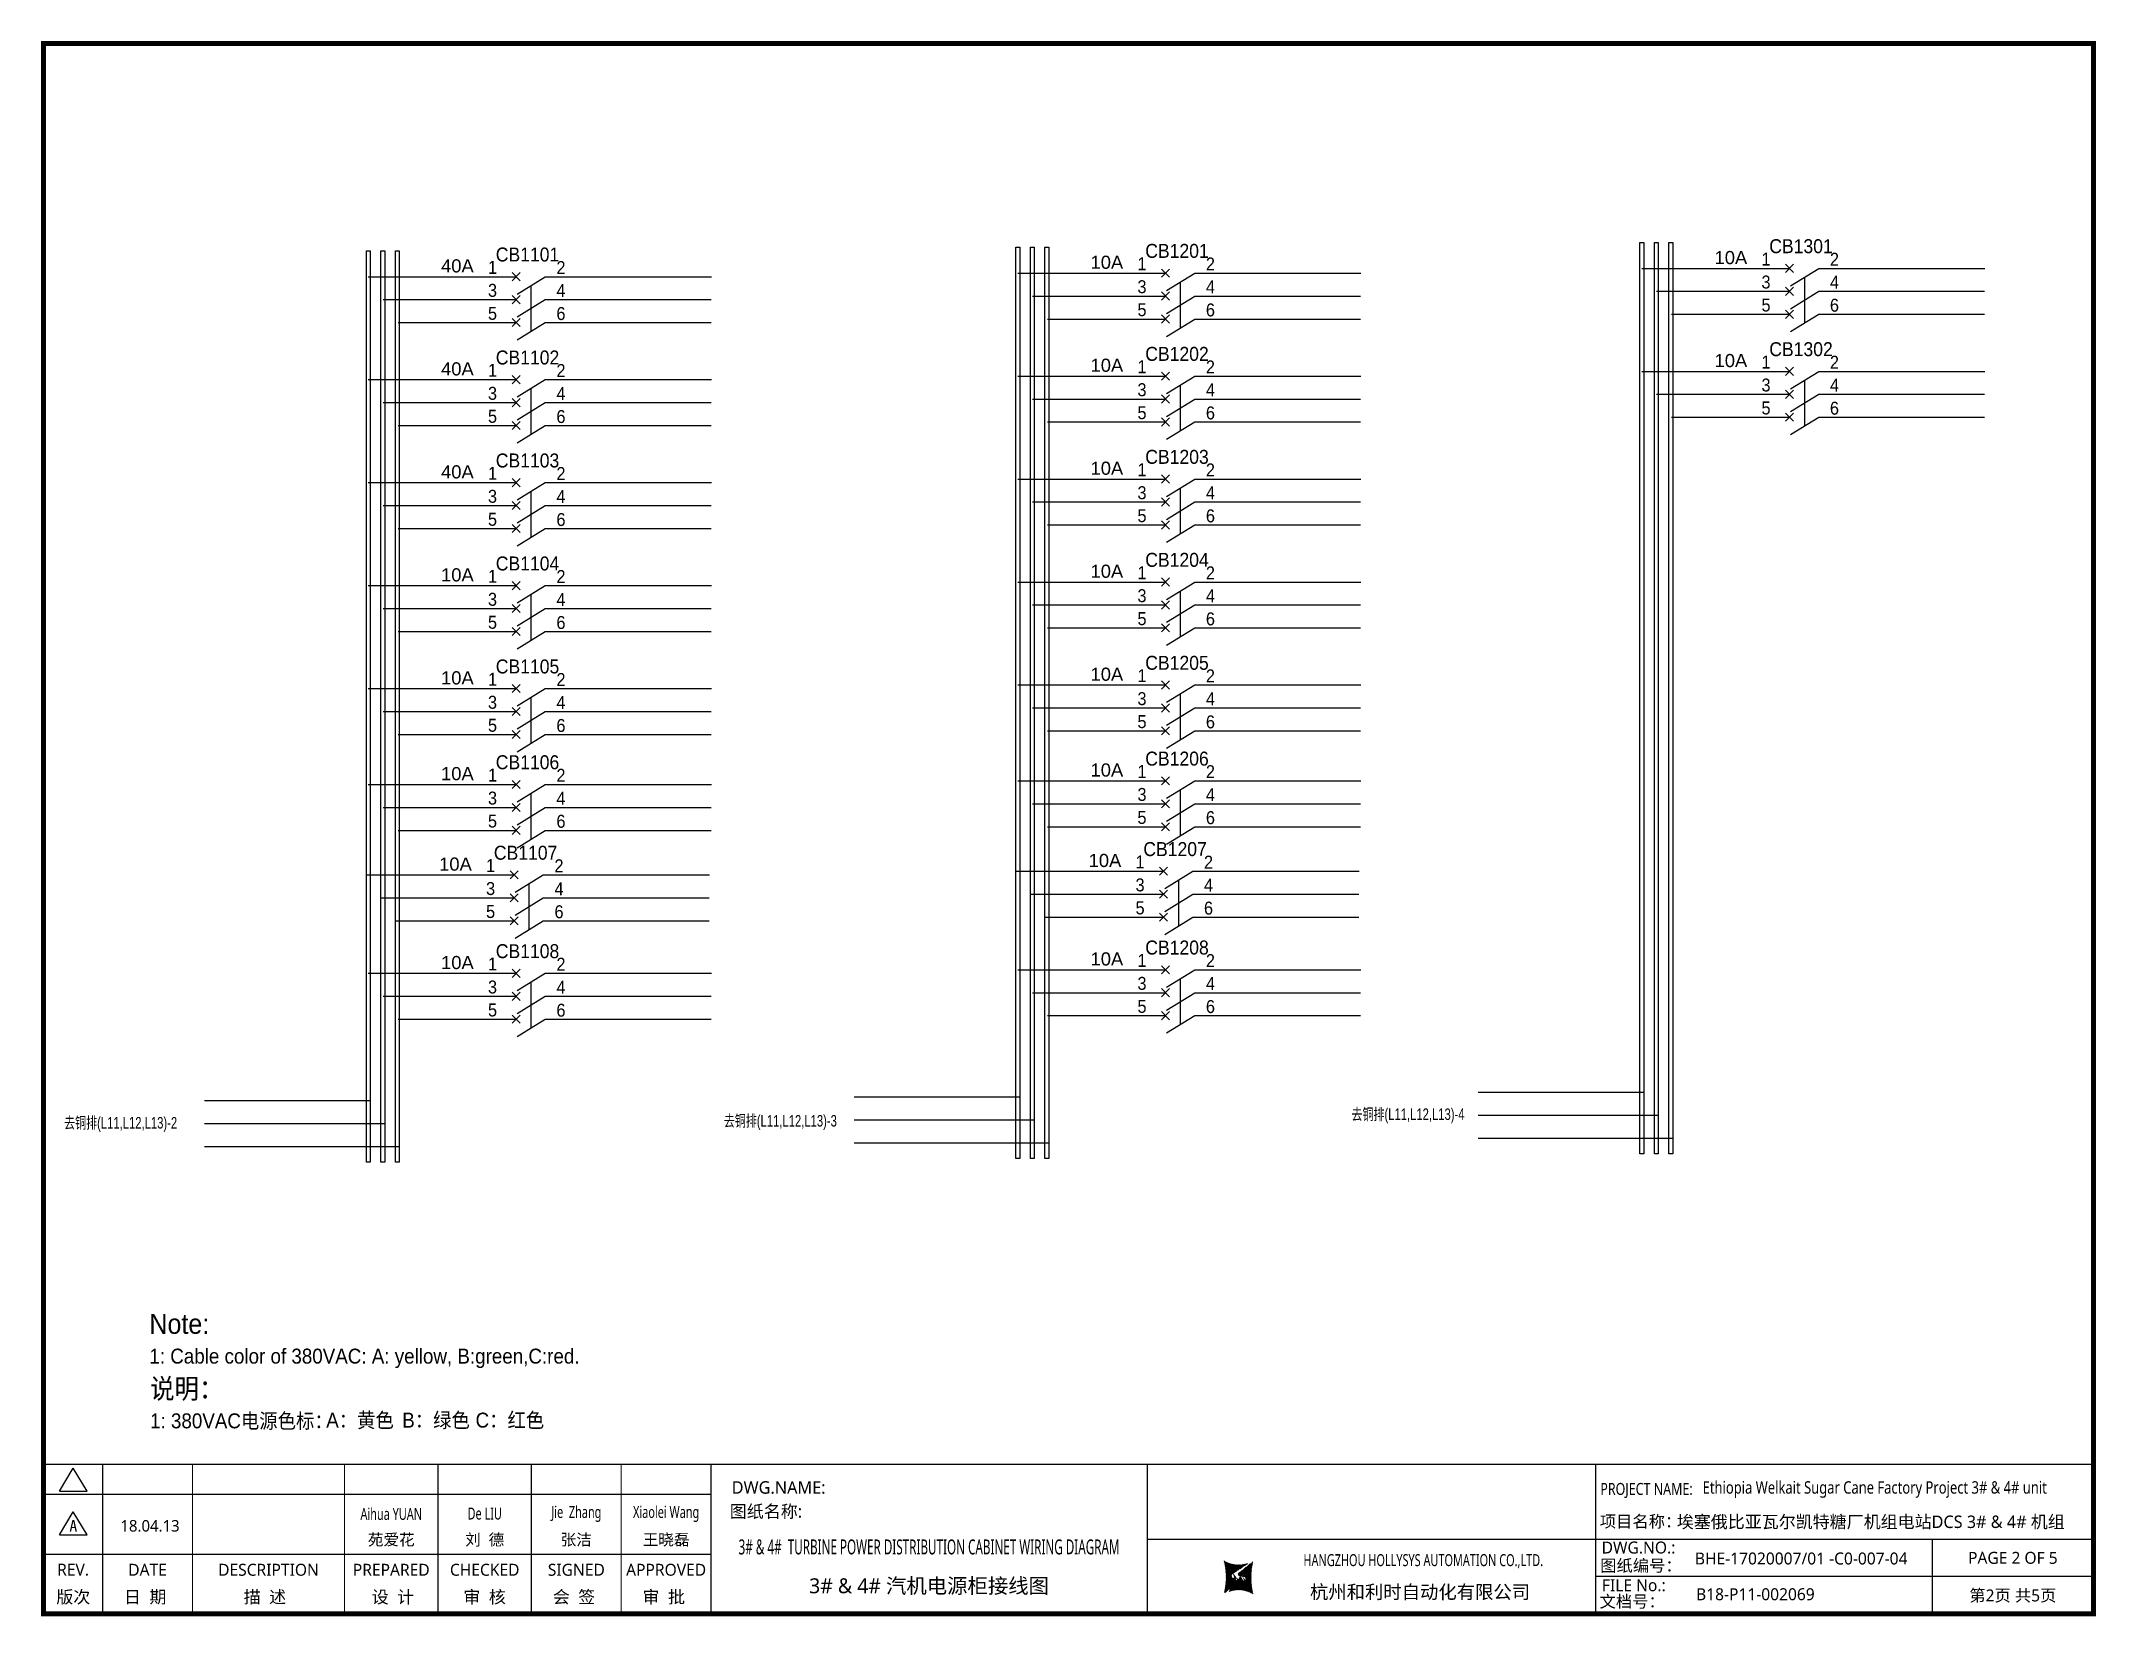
# Model space of a CAD drawing. Extents: x 81437 to 204847, y -54769 to -29444.
# Drawn here: x 101396 to 105521, y -41358 to -38196 of the extents above; entities that cross this region are included whole.
import ezdxf
from ezdxf.enums import TextEntityAlignment as Align
from ezdxf.lldxf.tags import DXFTag

# ---------------------------------------------------------------- set-up
doc = ezdxf.new("R2010")
doc.units = 0
doc.header["$LTSCALE"] = 100
doc.header["$MEASUREMENT"] = 0
for name, color, linetype in [('t', 1, 'Continuous'), ('标准图框及表格', 7, 'Continuous'), ('空气开关', 7, 'Continuous')]:
    doc.layers.add(name, color=color, linetype=linetype)
doc.styles.add('HZ', font='arial.ttf', dxfattribs={"width": 0.7})
doc.styles.get("Standard").update_dxf_attribs({"font": ''})
doc.styles.add('微软雅黑', font='')
doc.styles.get('Standard').set_extended_font_data('SimSun')
doc.styles.get('微软雅黑').set_extended_font_data('Microsoft YaHei')
tags = doc.linetypes.add('CENTER', pattern=[2, 1.25, -0.25, 0.25, -0.25]).pattern_tags.tags
tags[10:11] = [DXFTag(74, 4), DXFTag(75, 0), DXFTag(340, '0'), DXFTag(46, 1.0), DXFTag(50, 0.0), DXFTag(44, 0.0), DXFTag(45, 0.0)]
tags[8:9] = [DXFTag(74, 4), DXFTag(75, 0), DXFTag(340, '0'), DXFTag(46, 1.0), DXFTag(50, 0.0), DXFTag(44, 0.0), DXFTag(45, 0.0)]
tags[6:7] = [DXFTag(74, 4), DXFTag(75, 0), DXFTag(340, '0'), DXFTag(46, 1.0), DXFTag(50, 0.0), DXFTag(44, 0.0), DXFTag(45, 0.0)]
tags[4:5] = [DXFTag(74, 4), DXFTag(75, 0), DXFTag(340, '0'), DXFTag(46, 1.0), DXFTag(50, 0.0), DXFTag(44, 0.0), DXFTag(45, 0.0)]
pattern_1 = [(45, (-6.162819773475348, -58.86246267448996), (-0.736262898216564, 0.7362628982165641), [])]

msp = doc.modelspace()

# ---------------------------------------------------------------- texts
at = {"style": 'HZ', "width": 0.7}
for s, p in [('去铜排(L11,L12,L13)-4', (104026.4951556438, -40360.62982263735)), ('去铜排(L11,L12,L13)-2', (101441.959135814, -40377.866550386)), ('去铜排(L11,L12,L13)-3', (102766.3990231774, -40373.91601365976))]:
    msp.add_text(s, height=23.1, dxfattribs=at).set_placement(p)
at = {"color": 3, "style": 'HZ', "width": 0.9}
for s, height, p in [('Note:', 40, (101613.053918895, -40789.89068203259)), ('1: Cable color of 380VAC: A: yellow, B:green,C:red.', 30, (101613.053918895, -40849.63611832002)), ('说明：', 40, (101614.4713674769, -40919.77484620863)), ('说明：', 40, (101614.4713674769, -40919.77484620863)), ('1: 380VAC电源色标：', 30, (101614.4713674769, -40979.52028249606)), ('A：黄色', 30, (101968.1277003307, -40978.08866013729)), ('B：绿色', 30, (102120.7451692186, -40978.08882268818)), ('C：红色', 30, (102267.8833579482, -40978.08882268818))]:
    msp.add_text(s, height=height, dxfattribs=at).set_placement(p)
at = {"layer": '空气开关', "style": 'HZ', "width": 0.9}
for s, p in [('1', (102292.8311868176, -38662.59206586116)), ('2', (102430.2436864, -38663.05023029409)), ('1', (103596.7331123467, -38655.30759817502)), ('2', (103734.1456119291, -38655.76576260795)), ('1', (104849.520826415, -38645.88915203734)), ('2', (104986.9333259974, -38646.34731647027)), ('3', (102292.8311868176, -38708.70370129267)), ('4', (102430.2436864, -38709.1618657256)), ('3', (103596.7331123467, -38701.41923360652)), ('4', (103734.1456119291, -38701.87739803945)), ('3', (104849.520826415, -38692.00078746884)), ('4', (104986.9333259974, -38692.45895190177)), ('5', (102292.8311868176, -38754.81533672417)), ('6', (102430.2436864, -38755.2735011571)), ('5', (103596.7331123467, -38747.53086903803)), ('6', (103734.1456119291, -38747.98903347096)), ('5', (104849.520826415, -38738.11242290034)), ('6', (104986.9333259974, -38738.57058733327)), ('1', (102292.8311868176, -38869.27619442522)), ('2', (102430.2436864, -38869.73435885815)), ('1', (103596.7331123467, -38861.99172673908)), ('2', (103734.1456119291, -38862.44989117201)), ('1', (104849.520826415, -38852.57328060139)), ('2', (104986.9333259974, -38853.03144503432)), ('3', (102292.8311868176, -38915.38782985672)), ('4', (102430.2436864, -38915.84599428965)), ('3', (103596.7331123467, -38908.10336217058)), ('4', (103734.1456119291, -38908.56152660351)), ('3', (104849.520826415, -38898.68491603289)), ('4', (104986.9333259974, -38899.14308046582)), ('5', (102292.8311868176, -38961.49946528822)), ('6', (102430.2436864, -38961.95762972115)), ('5', (103596.7331123467, -38954.21499760208)), ('6', (103734.1456119291, -38954.67316203501)), ('5', (104849.520826415, -38944.79655146439)), ('6', (104986.9333259974, -38945.25471589732)), ('1', (102292.8311868176, -39075.96032298927)), ('2', (102430.2436864, -39076.4184874222)), ('1', (103596.7331123467, -39068.67585530313)), ('2', (103734.1456119291, -39069.13401973606)), ('3', (102292.8311868176, -39122.07195842078)), ('4', (102430.2436864, -39122.53012285371)), ('3', (103596.7331123467, -39114.78749073463)), ('4', (103734.1456119291, -39115.24565516756)), ('5', (102292.8311868176, -39168.18359385228)), ('6', (102430.2436864, -39168.64175828521)), ('5', (103596.7331123467, -39160.89912616614)), ('6', (103734.1456119291, -39161.35729059907)), ('1', (102292.8311868176, -39282.64445155333)), ('2', (102430.2436864, -39283.10261598626)), ('1', (103596.7331123467, -39275.35998386719)), ('2', (103734.1456119291, -39275.81814830012)), ('3', (102292.8311868176, -39328.75608698483)), ('4', (102430.2436864, -39329.21425141776)), ('3', (103596.7331123467, -39321.47161929869)), ('4', (103734.1456119291, -39321.92978373162)), ('5', (102292.8311868176, -39374.86772241633)), ('6', (102430.2436864, -39375.32588684926)), ('5', (103596.7331123467, -39367.58325473019)), ('6', (103734.1456119291, -39368.04141916312)), ('1', (102292.8311868176, -39489.32858011738)), ('2', (102430.2436864, -39489.78674455031)), ('1', (103596.7331123467, -39482.04411243124)), ('2', (103734.1456119291, -39482.50227686417)), ('3', (102292.8311868176, -39535.44021554889)), ('4', (102430.2436864, -39535.89837998182)), ('3', (103596.7331123467, -39528.15574786274)), ('4', (103734.1456119291, -39528.61391229567)), ('5', (102292.8311868176, -39581.55185098039)), ('6', (102430.2436864, -39582.01001541332)), ('5', (103596.7331123467, -39574.26738329425)), ('6', (103734.1456119291, -39574.72554772718)), ('1', (102292.8156776817, -39681.54731085549)), ('2', (102430.2281772641, -39682.00547528842)), ('1', (103596.7176032108, -39674.26284316935)), ('2', (103734.1301027932, -39674.72100760228)), ('3', (102292.8156776817, -39727.658946287)), ('4', (102430.2281772641, -39728.11711071993)), ('3', (103596.7176032108, -39720.37447860085)), ('4', (103734.1301027932, -39720.83264303378)), ('5', (102292.8156776817, -39773.7705817185)), ('6', (102430.2281772641, -39774.22874615143)), ('5', (103596.7176032108, -39766.48611403236)), ('6', (103734.1301027932, -39766.94427846529)), ('1', (102288.9811868176, -39863.1367283498)), ('2', (102426.3936864, -39863.59489278273)), ('1', (103592.8831123467, -39855.85226066366)), ('2', (103730.2956119291, -39856.31042509659)), ('3', (102288.9811868176, -39909.24836378131)), ('4', (102426.3936864, -39909.70652821424)), ('3', (103592.8831123467, -39901.96389609516)), ('4', (103730.2956119291, -39902.42206052809)), ('5', (102288.9811868176, -39955.35999921281)), ('6', (102426.3936864, -39955.81816364574)), ('5', (103592.8831123467, -39948.07553152667)), ('6', (103730.2956119291, -39948.5336959596)), ('1', (102292.8489442154, -40060.69836039902)), ('2', (102430.2614437978, -40061.15652483195)), ('1', (103596.7508697445, -40053.41389271287)), ('2', (103734.1633693269, -40053.8720571458)), ('3', (102292.8489442154, -40106.80999583052)), ('4', (102430.2614437978, -40107.26816026345)), ('3', (103596.7508697445, -40099.52552814438)), ('4', (103734.1633693269, -40099.98369257731)), ('5', (102292.8489442154, -40152.92163126202)), ('6', (102430.2614437978, -40153.37979569495)), ('5', (103596.7508697445, -40145.63716357588)), ('6', (103734.1633693269, -40146.09532800881))]:
    msp.add_text(s, height=26.00961058081033, dxfattribs=at).set_placement(p)

# ---------------------------------------------------------------- blocks, each defined once
blk = doc.blocks.new('供电端子')
at = {"style": 'HZ', "width": 0.7}
blk.add_attdef('供电端子', (0, 0), '', height=17, dxfattribs=at)
blk = doc.blocks.new('图框')
at = {"layer": '标准图框及表格'}
h = blk.add_hatch(dxfattribs=at)
h.set_pattern_fill('ANSI31', color=5, scale=8.329863809039892, style=0)
h.set_pattern_definition(pattern_1)
edge = h.paths.add_edge_path()
edge.add_arc((2393.094436262916, -3057.016314091056), 55.18534773488954, 238.1092081981581, 291.6531626184834)
edge.add_line((2413.457117633552, -3108.307481089123), (2382.362679957259, -3129.105284474292))
edge.add_arc((2232.744557938924, -3137.191253253037), 135.3602868968974, 346.3915348661821, 374.2500326978034)
edge.add_line((2364.304773850054, -3169.039594784347), (2391.343418124445, -3146.7148906974))
edge.add_line((2385.17637942767, -3139.143911424919), (2389.981166822123, -3139.761302572286))
edge.add_spline(control_points=[(2391.307199095063, -3146.750097628447), (2392.196661605914, -3145.885543305817), (2393.808172678844, -3144.319160410171), (2393.706362376579, -3140.114756849009), (2391.263680388605, -3139.875266105763), (2389.959101290711, -3139.747359722689)], knot_values=[0, 0, 0, 0, 6.844331067525468, 12.40042740766005, 18.76924275352248, 18.76924275352248, 18.76924275352248, 18.76924275352248], weights=[1, 1, 1, 1, 1, 1], degree=3, periodic=0)
edge.add_spline(control_points=[(2382.352543285211, -3129.127895979397), (2381.626555155563, -3129.73152025812), (2380.315378592357, -3130.821700626719), (2379.381276507607, -3132.24510027398), (2378.964379386169, -3132.880374753903)], knot_values=[0, 0, 0, 0, 5.253673658024614, 9.488438564008057, 9.488438564008057, 9.488438564008057, 9.488438564008057], weights=[1, 1, 1, 1, 1], degree=3, periodic=0)
edge.add_spline(control_points=[(2380.109845815059, -3131.144179531064), (2379.558651433159, -3131.767985770505), (2378.469607692277, -3133.249177120419), (2378.75000888206, -3136.59141356358), (2381.696031569307, -3138.758015293683), (2384.022624161043, -3139.007997601494), (2385.15175362843, -3139.129317677358)], knot_values=[10.66597461496156, 10.66597461496156, 10.66597461496156, 10.66597461496156, 18.97770399508879, 28.89455822145742, 41.119553648298, 52.64692538081317, 52.64692538081317, 52.64692538081317, 52.64692538081317], weights=[1, 1, 1, 1, 1, 1, 1], degree=3, periodic=0)
h = blk.add_hatch(dxfattribs=at)
h.set_pattern_fill('ANSI31', color=3, scale=8.329863809039892, style=0)
h.set_pattern_definition(pattern_1)
edge = h.paths.add_edge_path()
edge.add_line((2396.306912351669, -3134.638821765021), (2401.543221691929, -3135.303048767099))
edge.add_spline(control_points=[(2394.881673431148, -3127.632408877759), (2393.992210920092, -3128.496963200258), (2392.380699847337, -3130.063346096064), (2392.482510149457, -3134.26774965708), (2394.925192137576, -3134.507240400384), (2396.229771235499, -3134.635146783385)], knot_values=[0, 0, 0, 0, 6.844331067526932, 12.40042740766158, 18.76924275352342, 18.76924275352342, 18.76924275352342, 18.76924275352342], weights=[1, 1, 1, 1, 1, 1], degree=3, periodic=0)
edge.add_line((2421.884098676157, -3105.342911721815), (2394.845454401773, -3127.667615808762))
edge.add_spline(control_points=[(2406.462349776273, -3142.781070641064), (2406.85282482484, -3142.285248106444), (2407.700959278394, -3140.915136680455), (2407.438863643569, -3137.791092942495), (2404.4928409567, -3135.624491212552), (2402.166248364556, -3135.374508904741), (2401.037118897577, -3135.253188828716)], knot_values=[12.65408913243743, 12.65408913243743, 12.65408913243743, 12.65408913243743, 18.97770399508879, 28.89455822145742, 41.119553648298, 52.64692538081317, 52.64692538081317, 52.64692538081317, 52.64692538081317], weights=[1, 1, 1, 1, 1, 1, 1], degree=3, periodic=0)
edge.add_line((2405.463463917236, -3143.838156073773), (2406.618423075823, -3142.594514654259))
edge.add_line((2403.858524028219, -3145.261600863971), (2405.463463917236, -3143.838156073904))
edge.add_line((2372.73175489228, -3166.075025417009), (2403.826192568573, -3145.277222031841))
edge.add_arc((2393.094436262916, -3217.366192415033), 55.18534773488965, 58.10920819815809, 111.6531626184834)
edge.add_arc((2553.444314586908, -3137.191253253037), 135.360286896897, 166.3915348661823, 194.2500326978024)
at = {"color": 7}
for p, q in [((2209.47921527367, -2910.443887418679), (2209.47921527367, -3210.443887418679)), ((3109.47921527367, -2910.443887418679), (3109.47921527367, -3210.443887418679)), ((-6.162819773475348, -2970.443887418679), (1333.995352829523, -2970.443887418679)), ((-6.162819773475348, -3090.443887418679), (1333.995352829523, -3090.443887418679)), ((2209.47921527367, -3060.443887418679), (3109.47921527367, -3060.443887418679)), ((3109.47921527367, -3060.443887418679), (4109.47921527367, -3060.443887418679)), ((3785.62275226965, -3060.443887418679), (3785.62275226965, -3210.443887418679)), ((4109.47921527367, -3135.443887418679), (3109.47921527367, -3135.443887418679))]:
    blk.add_line(p, q, dxfattribs=at)
at = {"color": 7, "const_width": 3}
blk.add_lwpolyline([(4109.47921527367, -2910.443887418679), (-6.162819773475348, -2910.443887418679)], dxfattribs=at)
at = {"layer": 't', "color": 7}
for p, q in [((25.78656344305637, -2963.855076038152), (53.73638948711596, -2917.984787991318)), ((81.68621553114644, -2963.855076038152), (53.73638948711596, -2917.984787991318)), ((25.78656344305637, -2963.855076038152), (81.68621553114644, -2963.855076038152)), ((25.78656344305637, -3051.839702165522), (53.73638948711596, -3005.969414118631)), ((81.68621553114644, -3051.839702165522), (53.73638948711596, -3005.969414118631)), ((25.78656344305637, -3051.839702165522), (81.68621553114644, -3051.839702165522))]:
    blk.add_line(p, q, dxfattribs=at)
at = {"layer": 't', "color": 7, "const_width": 9.61519705431492}
blk.add_lwpolyline([(4109.47921527367, -3210.443887418679), (4109.47921527367, -58.86246267448996), (-6.162819773475348, -58.86246267448996), (-6.162819773475348, -3210.443887418679)], close=True, dxfattribs=at)
at = {"layer": 't', "color": 7, "const_width": 2.40379926357873}
for points in [[(112.6024995874977, -2911.645787050457), (112.6024995874977, -3210.443887418679)], [(292.8874443558816, -2911.645787050457), (292.8874443558816, -3210.443887418679)], [(598.2254953145239, -2911.645787050457), (598.2254953145239, -3215.27550872017)], [(785.8254793036103, -2911.645787050457), (785.8254793036103, -3215.27550872017)], [(973.4254632926677, -2911.645787050457), (973.4254632926677, -3215.27550872017)], [(1153.71040806111, -2911.645787050457), (1153.71040806111, -3215.27550872017)], [(1333.995352829523, -2911.645787050457), (1333.995352829523, -3215.27550872017)]]:
    blk.add_lwpolyline(points, dxfattribs=at)
at = {"color": 7, "linetype": 'CENTER', "style": '微软雅黑'}
for s, height, p in [('项目名称：', 24, (3118.237888517288, -3036.94681899895)), ('图纸编号：', 24, (3119.058468482224, -3125.527001057468)), ('杭州和利时自动化有限公司', 27, (2536.38633266712, -3179.976961063531)), ('文档号：', 24, (3117.869572934458, -3197.591179766443))]:
    blk.add_text(s, height=height, dxfattribs=at).set_placement(p)
at = {"color": 7, "style": '微软雅黑', "flags": 8}
for tag, p, height in [('DWG.NAME:', (1375.473639447489, -2969.2419877869), 25), ('DWG.NO.:', (3122.023352488108, -3089.264933317976), 24), ('图纸编号', (3309.199899152482, -3111.267140832559), 24), ('FILENO.:', (3122.509725826509, -3164.966587124836), 24), ('文档号', (3311.563545755656, -3182.994948628203), 24)]:
    blk.add_attdef(tag, p, '', height=height, dxfattribs=at)
at = {"color": 7, "style": '微软雅黑', "width": 0.8, "flags": 8}
for tag, p, height in [('PROJECTNAME:', (3119.317365890063, -2971.670387076527), 24), ('PROJECT_NAME', (3324.743137664682, -2969.191656158461), 25)]:
    blk.add_attdef(tag, p, '', height=height, dxfattribs=at)
at = {"color": 7, "style": '微软雅黑', "flags": 8}
for tag, height, width, p in [('RENLIU', 24, 0.7, (692.0254873090671, -3009.243060483925)), ('SHUFENWANG', 24, 0.7, (879.6254712981536, -3009.243060483925)), ('FANGHOU', 24, 0.7, (1063.567935676903, -3009.243060483925)), ('DANDANLI', 24, 0.7, (1243.852880445316, -3009.243060483925)), ('#10STATIONONTROLCABINETCOVER', 30, 0.6, (1771.737284051596, -3076.044837234568)), ('HANGZHOUHOLLYSYSAUTOMATIONCO.,LTD.', 24, 0.7, (2763.919484516009, -3104.577265918681))]:
    blk.add_attdef(tag, text='', height=height, dxfattribs=dict(at, width=width)).set_placement(p, align=Align.MIDDLE)
for tag, p in [('图纸名称:', (1371.649552043295, -3024.785799731683)), ('项目名称', (3272.897224152879, -3045.626842364768))]:
    blk.add_attdef(tag, text='', height=25, dxfattribs=at).set_placement(p, align=Align.BOTTOM_LEFT)
at = {"color": 7, "flags": 8}
blk.add_attdef('A', text='', height=23, dxfattribs=at).set_placement((53.73638948711596, -3033.744016823508), align=Align.MIDDLE)
at = {"color": 7, "style": '微软雅黑', "flags": 8}
for tag, height, p in [('设计时间', 23, (207.7030023673433, -3033.744016823508)), ('刘仁', 23, (692.0254873090671, -3061.050838701933)), ('王姝芬', 23, (879.6254712981536, -3061.050838701933)), ('侯方', 23, (1063.567935676903, -3061.050838701933)), ('李丹丹', 23, (1243.852880445316, -3061.050838701933)), ('PAGEXOFX', 24, (3947.55098377166, -3097.943887418679)), ('REV.', 24, (53.21983990701119, -3121.911417548025)), ('DATE', 24, (202.7449719716897, -3121.911417548025)), ('DESCRIPTION', 24, (445.5564698352027, -3121.911417548025)), ('PREPARED', 24, (692.0254873090671, -3121.911417548025)), ('CHECKED', 24, (879.625471298139, -3121.911417548025)), ('SIGNED', 24, (1063.567935676889, -3121.911417548025)), ('APPROVED', 24, (1243.852880445316, -3121.911417548025)), ('图纸名称', 30, (1771.737284051596, -3153.557526718527)), ('第几页共几页', 24, (3947.55098377166, -3172.943887418679))]:
    blk.add_attdef(tag, text='', height=height, dxfattribs=at).set_placement(p, align=Align.MIDDLE)
at = {"layer": 't', "color": 7, "style": '微软雅黑'}
for s, p in [('版次', (53.73638948711596, -3176.462903945333)), ('日  期', (198.0371495971121, -3176.462903945333)), ('描  述', (438.3267756979694, -3176.462903945333)), ('设  计', (695.3342144116759, -3176.462903945333)), ('审  核', (879.4319590690502, -3176.462903945333)), ('会  签', (1058.860113302311, -3176.462903945333)), ('审  批', (1239.145058070724, -3176.462903945333))]:
    blk.add_text(s, height=25, dxfattribs=at).set_placement(p, align=Align.MIDDLE_CENTER)
at = {"layer": '标准图框及表格', "color": 5, "style": 'HZ'}
for s, p in [('pgqh', (2367.722055843864, -3118.539690870716)), ('hollilas', (2367.889081852576, -3144.830947292762))]:
    blk.add_text(s, height=5.205656721233694, dxfattribs=at).set_placement(p)
at = {"layer": '标准图框及表格', "color": 3, "style": 'HZ'}
for s, height, p in [('auto', 8.676094535389492, (2394.744307490306, -3133.062499086471)), ('hollysys', 4.338047267694746, (2396.375285240625, -3158.593924068552))]:
    blk.add_text(s, height=height, dxfattribs=at).set_placement(p)

# ---------------------------------------------------------------- linework, layer by layer
at = {"color": 6}
for p, q in [((103661.2347593721, -38669.09443934458), (103645.0510016774, -38652.9106816499)), ((103645.0510016774, -38669.09443934458), (103661.2347593721, -38652.9106816499)), ((104914.0224734403, -38659.67599320689), (104897.8387157456, -38643.49223551222)), ((104897.8387157456, -38659.67599320689), (104914.0224734403, -38643.49223551222)), ((104908.012650968, -38686.37210053718), (104964.4843259042, -38651.58411435955)), ((102357.332833843, -38676.37890703072), (102341.1490761483, -38660.19514933605)), ((102341.1490761483, -38676.37890703072), (102357.332833843, -38660.19514933605)), ((102351.3230113707, -38703.07501436101), (102407.7946863068, -38668.28702818338)), ((103655.2249368998, -38695.79054667487), (103711.6966118359, -38661.00256049724)), ((104897.8387157456, -38705.78762863839), (104914.0224734403, -38689.60387094372)), ((104914.0224734403, -38705.78762863839), (104897.8387157456, -38689.60387094372)), ((102341.1490761483, -38722.49054246222), (102357.332833843, -38706.30678476755)), ((102357.332833843, -38722.49054246222), (102341.1490761483, -38706.30678476755)), ((102351.3230113707, -38749.18664979251), (102407.7946863068, -38714.39866361488)), ((103645.0510016774, -38715.20607477608), (103661.2347593721, -38699.02231708141)), ((103661.2347593721, -38715.20607477608), (103645.0510016774, -38699.02231708141)), ((103655.2249368998, -38741.90218210637), (103711.6966118359, -38707.11419592874)), ((104897.8387157456, -38751.89926406989), (104914.0224734403, -38735.71550637522)), ((104914.0224734403, -38751.89926406989), (104897.8387157456, -38735.71550637522)), ((104908.012650968, -38732.48373596869), (104964.4843259042, -38697.69574979106)), ((102341.1490761483, -38768.60217789372), (102357.332833843, -38752.41842019905)), ((102357.332833843, -38768.60217789372), (102341.1490761483, -38752.41842019905)), ((102351.3230113707, -38795.29828522402), (102407.7946863068, -38760.51029904639)), ((103645.0510016774, -38761.31771020758), (103661.2347593721, -38745.13395251291)), ((103661.2347593721, -38761.31771020758), (103645.0510016774, -38745.13395251291)), ((103655.2249368998, -38788.01381753787), (103711.6966118359, -38753.22583136024)), ((104908.012650968, -38778.59537140019), (104964.4843259042, -38743.80738522256)), ((103661.2347593721, -38875.77856790863), (103645.0510016774, -38859.59481021396)), ((103645.0510016774, -38875.77856790863), (103661.2347593721, -38859.59481021396)), ((104914.0224734403, -38866.36012177094), (104897.8387157456, -38850.17636407627)), ((104897.8387157456, -38866.36012177094), (104914.0224734403, -38850.17636407627)), ((104908.012650968, -38893.05622910124), (104964.4843259042, -38858.26824292361)), ((102357.332833843, -38883.06303559477), (102341.1490761483, -38866.8792779001)), ((102341.1490761483, -38883.06303559477), (102357.332833843, -38866.8792779001)), ((102351.3230113707, -38909.75914292507), (102407.7946863068, -38874.97115674744)), ((103655.2249368998, -38902.47467523893), (103711.6966118359, -38867.68668906129)), ((104897.8387157456, -38912.47175720245), (104914.0224734403, -38896.28799950777)), ((104914.0224734403, -38912.47175720245), (104897.8387157456, -38896.28799950777)), ((102341.1490761483, -38929.17467102627), (102357.332833843, -38912.9909133316)), ((102357.332833843, -38929.17467102627), (102341.1490761483, -38912.9909133316)), ((102351.3230113707, -38955.87077835657), (102407.7946863068, -38921.08279217894)), ((103645.0510016774, -38921.89020334013), (103661.2347593721, -38905.70644564546)), ((103661.2347593721, -38921.89020334013), (103645.0510016774, -38905.70644564546)), ((103655.2249368998, -38948.58631067043), (103711.6966118359, -38913.7983244928)), ((104897.8387157456, -38958.58339263395), (104914.0224734403, -38942.39963493928)), ((104914.0224734403, -38958.58339263395), (104897.8387157456, -38942.39963493928)), ((104908.012650968, -38939.16786453274), (104964.4843259042, -38904.37987835511)), ((102341.1490761483, -38975.28630645778), (102357.332833843, -38959.10254876311)), ((102357.332833843, -38975.28630645778), (102341.1490761483, -38959.10254876311)), ((102351.3230113707, -39001.98241378807), (102407.7946863068, -38967.19442761044)), ((103645.0510016774, -38968.00183877163), (103661.2347593721, -38951.81808107696)), ((103661.2347593721, -38968.00183877163), (103645.0510016774, -38951.81808107696)), ((103655.2249368998, -38994.69794610193), (103711.6966118359, -38959.9099599243)), ((104908.012650968, -38985.27949996424), (104964.4843259042, -38950.49151378661)), ((102357.332833843, -39089.74716415883), (102341.1490761483, -39073.56340646416)), ((102341.1490761483, -39089.74716415883), (102357.332833843, -39073.56340646416)), ((102351.3230113707, -39116.44327148912), (102407.7946863068, -39081.65528531149)), ((103661.2347593721, -39082.46269647268), (103645.0510016774, -39066.27893877801)), ((103645.0510016774, -39082.46269647268), (103661.2347593721, -39066.27893877801)), ((103655.2249368998, -39109.15880380298), (103711.6966118359, -39074.37081762535)), ((102341.1490761483, -39135.85879959033), (102357.332833843, -39119.67504189566)), ((102357.332833843, -39135.85879959033), (102341.1490761483, -39119.67504189566)), ((102351.3230113707, -39162.55490692062), (102407.7946863068, -39127.76692074299)), ((103645.0510016774, -39128.57433190419), (103661.2347593721, -39112.39057420952)), ((103661.2347593721, -39128.57433190419), (103645.0510016774, -39112.39057420952)), ((103655.2249368998, -39155.27043923448), (103711.6966118359, -39120.48245305685)), ((102341.1490761483, -39181.97043502183), (102357.332833843, -39165.78667732716)), ((102357.332833843, -39181.97043502183), (102341.1490761483, -39165.78667732716)), ((102351.3230113707, -39208.66654235213), (102407.7946863068, -39173.8785561745)), ((103645.0510016774, -39174.68596733569), (103661.2347593721, -39158.50220964102)), ((103661.2347593721, -39174.68596733569), (103645.0510016774, -39158.50220964102)), ((103655.2249368998, -39201.38207466598), (103711.6966118359, -39166.59408848835)), ((102357.332833843, -39296.43129272288), (102341.1490761483, -39280.24753502821)), ((102341.1490761483, -39296.43129272288), (102357.332833843, -39280.24753502821)), ((102351.3230113707, -39323.12740005318), (102407.7946863068, -39288.33941387555)), ((103661.2347593721, -39289.14682503674), (103645.0510016774, -39272.96306734207)), ((103645.0510016774, -39289.14682503674), (103661.2347593721, -39272.96306734207)), ((103655.2249368998, -39315.84293236704), (103711.6966118359, -39281.0549461894)), ((102341.1490761483, -39342.54292815438), (102357.332833843, -39326.35917045971)), ((102357.332833843, -39342.54292815438), (102341.1490761483, -39326.35917045971)), ((102351.3230113707, -39369.23903548468), (102407.7946863068, -39334.45104930705)), ((103645.0510016774, -39335.25846046824), (103661.2347593721, -39319.07470277357)), ((103661.2347593721, -39335.25846046824), (103645.0510016774, -39319.07470277357)), ((103655.2249368998, -39361.95456779854), (103711.6966118359, -39327.16658162091)), ((102341.1490761483, -39388.65456358589), (102357.332833843, -39372.47080589121)), ((102357.332833843, -39388.65456358589), (102341.1490761483, -39372.47080589121)), ((102351.3230113707, -39415.35067091618), (102407.7946863068, -39380.56268473855)), ((103645.0510016774, -39381.37009589974), (103661.2347593721, -39365.18633820507)), ((103661.2347593721, -39381.37009589974), (103645.0510016774, -39365.18633820507)), ((103655.2249368998, -39408.06620323004), (103711.6966118359, -39373.27821705241)), ((102357.332833843, -39503.11542128694), (102341.1490761483, -39486.93166359227)), ((102341.1490761483, -39503.11542128694), (102357.332833843, -39486.93166359227)), ((102351.3230113707, -39529.81152861723), (102407.7946863068, -39495.0235424396)), ((103661.2347593721, -39495.83095360079), (103645.0510016774, -39479.64719590612)), ((103645.0510016774, -39495.83095360079), (103661.2347593721, -39479.64719590612)), ((103655.2249368998, -39522.52706093109), (103711.6966118359, -39487.73907475346)), ((102341.1490761483, -39549.22705671844), (102357.332833843, -39533.04329902377)), ((102357.332833843, -39549.22705671844), (102341.1490761483, -39533.04329902377)), ((102351.3230113707, -39575.92316404873), (102407.7946863068, -39541.1351778711)), ((103645.0510016774, -39541.9425890323), (103661.2347593721, -39525.75883133763)), ((103661.2347593721, -39541.9425890323), (103645.0510016774, -39525.75883133763)), ((103655.2249368998, -39568.63869636259), (103711.6966118359, -39533.85071018496)), ((102341.1490761483, -39595.33869214994), (102357.332833843, -39579.15493445527)), ((102357.332833843, -39595.33869214994), (102341.1490761483, -39579.15493445527)), ((102351.3230113707, -39622.03479948024), (102407.7946863068, -39587.24681330261)), ((103645.0510016774, -39588.0542244638), (103661.2347593721, -39571.87046676913)), ((103661.2347593721, -39588.0542244638), (103645.0510016774, -39571.87046676913)), ((103655.2249368998, -39614.75033179409), (103711.6966118359, -39579.96234561646)), ((102357.3173247071, -39695.33415202505), (102341.1335670124, -39679.15039433038)), ((102341.1335670124, -39695.33415202505), (102357.3173247071, -39679.15039433038)), ((103661.2192502362, -39688.0496843389), (103645.0354925415, -39671.86592664423)), ((103645.0354925415, -39688.0496843389), (103661.2192502362, -39671.86592664423)), ((103655.2094277639, -39714.7457916692), (103711.6811027, -39679.95780549157)), ((102341.1335670124, -39741.44578745655), (102357.3173247071, -39725.26202976188)), ((102357.3173247071, -39741.44578745655), (102341.1335670124, -39725.26202976188)), ((102351.3075022348, -39722.03025935534), (102407.7791771709, -39687.24227317771)), ((103645.0354925415, -39734.16131977041), (103661.2192502362, -39717.97756207574)), ((103661.2192502362, -39734.16131977041), (103645.0354925415, -39717.97756207574)), ((103655.2094277639, -39760.8574271007), (103711.6811027, -39726.06944092307)), ((102351.3075022348, -39768.14189478684), (102407.7791771709, -39733.35390860921)), ((103645.0354925415, -39780.27295520191), (103661.2192502362, -39764.08919750724)), ((103661.2192502362, -39780.27295520191), (103645.0354925415, -39764.08919750724)), ((102341.1335670124, -39787.55742288805), (102357.3173247071, -39771.37366519338)), ((102357.3173247071, -39787.55742288805), (102341.1335670124, -39771.37366519338)), ((102351.3075022348, -39814.25353021835), (102407.7791771709, -39779.46554404072)), ((103655.2094277639, -39806.9690625322), (103711.6811027, -39772.18107635457)), ((102353.482833843, -39876.92356951936), (102337.2990761483, -39860.73981182469)), ((102337.2990761483, -39876.92356951936), (102353.482833843, -39860.73981182469)), ((102347.4730113707, -39903.61967684965), (102403.9446863068, -39868.83169067202)), ((103657.3847593721, -39869.63910183321), (103641.2010016774, -39853.45534413854)), ((103641.2010016774, -39869.63910183321), (103657.3847593721, -39853.45534413854)), ((103651.3749368998, -39896.33520916351), (103707.8466118359, -39861.54722298588)), ((102337.2990761483, -39923.03520495086), (102353.482833843, -39906.85144725619)), ((102353.482833843, -39923.03520495086), (102337.2990761483, -39906.85144725619)), ((102347.4730113707, -39949.73131228115), (102403.9446863068, -39914.94332610352)), ((103641.2010016774, -39915.75073726472), (103657.3847593721, -39899.56697957005)), ((103657.3847593721, -39915.75073726472), (103641.2010016774, -39899.56697957005)), ((103651.3749368998, -39942.44684459501), (103707.8466118359, -39907.65885841738)), ((102337.2990761483, -39969.14684038236), (102353.482833843, -39952.96308268769)), ((102353.482833843, -39969.14684038236), (102337.2990761483, -39952.96308268769)), ((102347.4730113707, -39995.84294771266), (102403.9446863068, -39961.05496153502)), ((103641.2010016774, -39961.86237269622), (103657.3847593721, -39945.67861500155)), ((103657.3847593721, -39961.86237269622), (103641.2010016774, -39945.67861500155)), ((103651.3749368998, -39988.55848002651), (103707.8466118359, -39953.77049384888)), ((103661.2525167698, -40067.20073388243), (103645.0687590752, -40051.01697618776)), ((103645.0687590752, -40067.20073388243), (103661.2525167698, -40051.01697618776)), ((102357.3505912408, -40074.48520156857), (102341.1668335461, -40058.3014438739)), ((102341.1668335461, -40074.48520156857), (102357.3505912408, -40058.3014438739)), ((102351.3407687685, -40101.18130889886), (102407.8124437046, -40066.39332272123)), ((103645.0687590752, -40113.31236931393), (103661.2525167698, -40097.12861161926)), ((103661.2525167698, -40113.31236931393), (103645.0687590752, -40097.12861161926)), ((103655.2426942976, -40093.89684121272), (103711.7143692337, -40059.10885503509)), ((102341.1668335461, -40120.59683700007), (102357.3505912408, -40104.4130793054)), ((102357.3505912408, -40120.59683700007), (102341.1668335461, -40104.4130793054)), ((102351.3407687685, -40147.29294433037), (102407.8124437046, -40112.50495815273)), ((103655.2426942976, -40140.00847664422), (103711.7143692337, -40105.22049046659)), ((102341.1668335461, -40166.70847243157), (102357.3505912408, -40150.5247147369)), ((102357.3505912408, -40166.70847243157), (102341.1668335461, -40150.5247147369)), ((102351.3407687685, -40193.40457976187), (102407.8124437046, -40158.61659358424)), ((103645.0687590752, -40159.42400474543), (103661.2525167698, -40143.24024705076)), ((103661.2525167698, -40159.42400474543), (103645.0687590752, -40143.24024705076)), ((103655.2426942976, -40186.12011207573), (103711.7143692337, -40151.33212589809))]:
    msp.add_line(p, q, dxfattribs=at)
at = {"color": 2}
for p, q in [((104609.2659809638, -38651.58411435955), (104905.930594593, -38651.58411435955)), ((104964.4843259042, -38651.58411435955), (105298.1797880504, -38651.58411435955)), ((102052.5763413664, -38668.28702818338), (102349.2409549956, -38668.28702818338)), ((102407.7946863068, -38668.28702818338), (102741.4901484531, -38668.28702818338)), ((103356.4782668955, -38661.00256049724), (103653.1428805247, -38661.00256049724)), ((103711.6966118359, -38661.00256049724), (104045.3920739821, -38661.00256049724)), ((104609.2659809638, -38858.26824292361), (104905.930594593, -38858.26824292361)), ((104964.4843259042, -38858.26824292361), (105298.1797880504, -38858.26824292361)), ((102052.5763413664, -38874.97115674744), (102349.2409549956, -38874.97115674744)), ((102407.7946863068, -38874.97115674744), (102741.4901484531, -38874.97115674744)), ((103356.4782668955, -38867.68668906129), (103653.1428805247, -38867.68668906129)), ((103711.6966118359, -38867.68668906129), (104045.3920739821, -38867.68668906129)), ((102052.5763413664, -39081.65528531149), (102349.2409549956, -39081.65528531149)), ((102407.7946863068, -39081.65528531149), (102741.4901484531, -39081.65528531149)), ((103356.4782668955, -39074.37081762535), (103653.1428805247, -39074.37081762535)), ((103711.6966118359, -39074.37081762535), (104045.3920739821, -39074.37081762535)), ((102052.5763413664, -39288.33941387555), (102349.2409549956, -39288.33941387555)), ((102407.7946863068, -39288.33941387555), (102741.4901484531, -39288.33941387555)), ((103356.4782668955, -39281.0549461894), (103653.1428805247, -39281.0549461894)), ((103711.6966118359, -39281.0549461894), (104045.3920739821, -39281.0549461894)), ((102052.5763413664, -39495.0235424396), (102349.2409549956, -39495.0235424396)), ((102407.7946863068, -39495.0235424396), (102741.4901484531, -39495.0235424396)), ((103356.4782668955, -39487.73907475346), (103653.1428805247, -39487.73907475346)), ((103711.6966118359, -39487.73907475346), (104045.3920739821, -39487.73907475346)), ((103356.4627577596, -39679.95780549157), (103653.1273713889, -39679.95780549157)), ((103711.6811027, -39679.95780549157), (104045.3765648463, -39679.95780549157)), ((102052.5608322305, -39687.24227317771), (102349.2254458598, -39687.24227317771)), ((102407.7791771709, -39687.24227317771), (102741.4746393172, -39687.24227317771)), ((102048.7263413664, -39868.83169067202), (102345.3909549957, -39868.83169067202)), ((102403.9446863068, -39868.83169067202), (102737.6401484531, -39868.83169067202)), ((103352.6282668955, -39861.54722298588), (103649.2928805248, -39861.54722298588)), ((103707.8466118359, -39861.54722298588), (104041.5420739822, -39861.54722298588)), ((102052.5940987642, -40066.39332272123), (102349.2587123934, -40066.39332272123)), ((102407.8124437046, -40066.39332272123), (102741.5079058508, -40066.39332272123)), ((103356.4960242933, -40059.10885503509), (103653.1606379225, -40059.10885503509)), ((103711.7143692337, -40059.10885503509), (104045.4098313799, -40059.10885503509)), ((101723.7886380059, -40321.76005669582), (102057.4841001522, -40321.76005669582)), ((103027.690563535, -40314.47558900968), (103361.3860256813, -40314.47558900968)), ((104280.4782776033, -40305.05714287199), (104614.1737397495, -40305.05714287199))]:
    msp.add_line(p, q, dxfattribs=at)
at = {"color": 3}
for p, q in [((102082.2763413664, -38714.39866361488), (102349.2409549956, -38714.39866361488)), ((102407.7946863068, -38714.39866361488), (102740.9004987879, -38714.39866361488)), ((103386.1782668955, -38707.11419592874), (103653.1428805247, -38707.11419592874)), ((103711.6966118359, -38707.11419592874), (104044.802424317, -38707.11419592874)), ((104638.9659809638, -38697.69574979106), (104905.930594593, -38697.69574979106)), ((104964.4843259042, -38697.69574979106), (105297.5901383852, -38697.69574979106)), ((102082.2763413664, -38921.08279217894), (102349.2409549956, -38921.08279217894)), ((102407.7946863068, -38921.08279217894), (102740.9004987879, -38921.08279217894)), ((103386.1782668955, -38913.7983244928), (103653.1428805247, -38913.7983244928)), ((103711.6966118359, -38913.7983244928), (104044.802424317, -38913.7983244928)), ((104638.9659809638, -38904.37987835511), (104905.930594593, -38904.37987835511)), ((104964.4843259042, -38904.37987835511), (105297.5901383852, -38904.37987835511)), ((102082.2763413664, -39127.76692074299), (102349.2409549956, -39127.76692074299)), ((102407.7946863068, -39127.76692074299), (102740.9004987879, -39127.76692074299)), ((103386.1782668955, -39120.48245305685), (103653.1428805247, -39120.48245305685)), ((103711.6966118359, -39120.48245305685), (104044.802424317, -39120.48245305685)), ((102082.2763413664, -39334.45104930705), (102349.2409549956, -39334.45104930705)), ((102407.7946863068, -39334.45104930705), (102740.9004987879, -39334.45104930705)), ((103386.1782668955, -39327.16658162091), (103653.1428805247, -39327.16658162091)), ((103711.6966118359, -39327.16658162091), (104044.802424317, -39327.16658162091)), ((102082.2763413664, -39541.1351778711), (102349.2409549956, -39541.1351778711)), ((102407.7946863068, -39541.1351778711), (102740.9004987879, -39541.1351778711)), ((103386.1782668955, -39533.85071018496), (103653.1428805247, -39533.85071018496)), ((103711.6966118359, -39533.85071018496), (104044.802424317, -39533.85071018496)), ((103386.1627577596, -39726.06944092307), (103653.1273713889, -39726.06944092307)), ((103711.6811027, -39726.06944092307), (104044.7869151811, -39726.06944092307)), ((102082.2608322305, -39733.35390860921), (102349.2254458598, -39733.35390860921)), ((102407.7791771709, -39733.35390860921), (102740.884989652, -39733.35390860921)), ((102078.4263413664, -39914.94332610352), (102345.3909549957, -39914.94332610352)), ((102403.9446863068, -39914.94332610352), (102737.0504987879, -39914.94332610352)), ((103382.3282668955, -39907.65885841738), (103649.2928805248, -39907.65885841738)), ((103707.8466118359, -39907.65885841738), (104040.952424317, -39907.65885841738)), ((102082.2940987642, -40112.50495815273), (102349.2587123934, -40112.50495815273)), ((102407.8124437046, -40112.50495815273), (102740.9182561857, -40112.50495815273)), ((103386.1960242933, -40105.22049046659), (103653.1606379225, -40105.22049046659)), ((103711.7143692337, -40105.22049046659), (104044.8201817148, -40105.22049046659)), ((101723.7886380059, -40367.87169212732), (102086.360261664, -40367.87169212732)), ((103027.690563535, -40360.58722444118), (103390.2621871931, -40360.58722444118)), ((104280.4782776033, -40351.16877830349), (104643.0499012614, -40351.16877830349))]:
    msp.add_line(p, q, dxfattribs=at)
at = {"color": 1}
for p, q in [((102112.2572204781, -38760.51029904639), (102349.2409549956, -38760.51029904639)), ((102407.7946863068, -38760.51029904639), (102740.9004987879, -38760.51029904639)), ((103416.1591460072, -38753.22583136024), (103653.1428805247, -38753.22583136024)), ((103711.6966118359, -38753.22583136024), (104044.802424317, -38753.22583136024)), ((104668.9468600754, -38743.80738522256), (104905.930594593, -38743.80738522256)), ((104964.4843259042, -38743.80738522256), (105297.5901383852, -38743.80738522256)), ((102112.2572204781, -38967.19442761044), (102349.2409549956, -38967.19442761044)), ((102407.7946863068, -38967.19442761044), (102740.9004987879, -38967.19442761044)), ((103416.1591460072, -38959.9099599243), (103653.1428805247, -38959.9099599243)), ((103711.6966118359, -38959.9099599243), (104044.802424317, -38959.9099599243)), ((104668.9468600754, -38950.49151378661), (104905.930594593, -38950.49151378661)), ((104964.4843259042, -38950.49151378661), (105297.5901383852, -38950.49151378661)), ((102112.2572204781, -39173.8785561745), (102349.2409549956, -39173.8785561745)), ((102407.7946863068, -39173.8785561745), (102740.9004987879, -39173.8785561745)), ((103416.1591460072, -39166.59408848835), (103653.1428805247, -39166.59408848835)), ((103711.6966118359, -39166.59408848835), (104044.802424317, -39166.59408848835)), ((102112.2572204781, -39380.56268473855), (102349.2409549956, -39380.56268473855)), ((102407.7946863068, -39380.56268473855), (102740.9004987879, -39380.56268473855)), ((103416.1591460072, -39373.27821705241), (103653.1428805247, -39373.27821705241)), ((103711.6966118359, -39373.27821705241), (104044.802424317, -39373.27821705241)), ((102112.2572204781, -39587.24681330261), (102349.2409549956, -39587.24681330261)), ((102407.7946863068, -39587.24681330261), (102740.9004987879, -39587.24681330261)), ((103416.1591460072, -39579.96234561646), (103653.1428805247, -39579.96234561646)), ((103711.6966118359, -39579.96234561646), (104044.802424317, -39579.96234561646)), ((102112.2417113422, -39779.46554404072), (102349.2254458598, -39779.46554404072)), ((102407.7791771709, -39779.46554404072), (102740.884989652, -39779.46554404072)), ((103416.1436368713, -39772.18107635457), (103653.1273713889, -39772.18107635457)), ((103711.6811027, -39772.18107635457), (104044.7869151811, -39772.18107635457)), ((102108.4072204781, -39961.05496153502), (102345.3909549957, -39961.05496153502)), ((102403.9446863068, -39961.05496153502), (102737.0504987879, -39961.05496153502)), ((103412.3091460072, -39953.77049384888), (103649.2928805248, -39953.77049384888)), ((103707.8466118359, -39953.77049384888), (104040.952424317, -39953.77049384888)), ((102112.2749778759, -40158.61659358424), (102349.2587123934, -40158.61659358424)), ((102407.8124437046, -40158.61659358424), (102740.9182561857, -40158.61659358424)), ((103416.176903405, -40151.33212589809), (103653.1606379225, -40151.33212589809)), ((103711.7143692337, -40151.33212589809), (104044.8201817148, -40151.33212589809)), ((101723.7886380059, -40413.98332755882), (102114.86362769, -40413.98332755882)), ((103027.690563535, -40406.69885987268), (103418.7655532191, -40406.69885987268)), ((104280.4782776033, -40397.280413735), (104671.5532672874, -40397.280413735))]:
    msp.add_line(p, q, dxfattribs=at)
at = {"color": 2}
for points in [[(103360.4655532192, -38609.30256049726), (103360.4655532192, -40438.13053793132), (103352.6282668955, -40438.13053793132), (103352.6282668955, -38609.30256049726)], [(104613.2532672874, -38599.88411435957), (104613.2532672874, -40428.71209179363), (104605.4159809638, -40428.71209179363), (104605.4159809638, -38599.88411435957)], [(102056.5636276901, -38616.5870281834), (102056.5636276901, -40445.41500561746), (102048.7263413664, -40445.41500561746), (102048.7263413664, -38616.5870281834)]]:
    msp.add_lwpolyline(points, close=True, dxfattribs=at)
at = {"color": 3}
for points in [[(103389.6155532191, -38609.30256049726), (103389.6155532191, -40438.13053793132), (103381.7782668955, -40438.13053793132), (103381.7782668955, -38609.30256049726)], [(104642.4032672874, -38599.88411435957), (104642.4032672874, -40428.71209179363), (104634.5659809637, -40428.71209179363), (104634.5659809637, -38599.88411435957)], [(102085.7136276901, -38616.5870281834), (102085.7136276901, -40445.41500561746), (102077.8763413664, -40445.41500561746), (102077.8763413664, -38616.5870281834)]]:
    msp.add_lwpolyline(points, close=True, dxfattribs=at)
at = {"color": 1}
for points in [[(103418.7655532191, -38609.30256049726), (103418.7655532191, -40438.13053793132), (103410.9282668955, -40438.13053793132), (103410.9282668955, -38609.30256049726)], [(104671.5532672874, -38599.88411435957), (104671.5532672874, -40428.71209179363), (104663.7159809637, -40428.71209179363), (104663.7159809637, -38599.88411435957)], [(102114.86362769, -38616.5870281834), (102114.86362769, -40445.41500561746), (102107.0263413664, -40445.41500561746), (102107.0263413664, -38616.5870281834)]]:
    msp.add_lwpolyline(points, close=True, dxfattribs=at)
at = {"layer": '空气开关', "color": 6}
for p, q in [((102379.5588488387, -38731.79265670368), (102379.5588488387, -38685.68102127221)), ((103683.4607743678, -38724.50818901754), (103683.4607743678, -38678.39655358607)), ((104936.2484884361, -38715.08974287986), (104936.2484884361, -38668.97810744838)), ((102379.5588488387, -38777.90429213519), (102379.5588488387, -38731.79265670371)), ((103683.4607743678, -38770.61982444904), (103683.4607743678, -38724.50818901757)), ((104936.2484884361, -38761.20137831136), (104936.2484884361, -38715.08974287989)), ((102379.5588488387, -38938.47678526774), (102379.5588488387, -38892.36514983627)), ((103683.4607743678, -38931.1923175816), (103683.4607743678, -38885.08068215012)), ((104936.2484884361, -38921.77387144391), (104936.2484884361, -38875.66223601244)), ((102379.5588488387, -38984.58842069924), (102379.5588488387, -38938.47678526777)), ((103683.4607743678, -38977.3039530131), (103683.4607743678, -38931.19231758163)), ((104936.2484884361, -38967.88550687541), (104936.2484884361, -38921.77387144394)), ((102379.5588488387, -39145.16091383179), (102379.5588488387, -39099.04927840032)), ((103683.4607743678, -39137.87644614565), (103683.4607743678, -39091.76481071418)), ((102379.5588488387, -39191.2725492633), (102379.5588488387, -39145.16091383182)), ((103683.4607743678, -39183.98808157715), (103683.4607743678, -39137.87644614568)), ((102379.5588488387, -39351.84504239585), (102379.5588488387, -39305.73340696438)), ((103683.4607743678, -39344.56057470971), (103683.4607743678, -39298.44893927823)), ((102379.5588488387, -39397.95667782735), (102379.5588488387, -39351.84504239588)), ((103683.4607743678, -39390.67221014121), (103683.4607743678, -39344.56057470974)), ((102379.5588488387, -39558.5291709599), (102379.5588488387, -39512.41753552843)), ((103683.4607743678, -39551.24470327376), (103683.4607743678, -39505.13306784229)), ((102379.5588488387, -39604.64080639141), (102379.5588488387, -39558.52917095993)), ((103683.4607743678, -39597.35633870526), (103683.4607743678, -39551.24470327379)), ((102379.5433397029, -39750.74790169801), (102379.5433397029, -39704.63626626654)), ((103683.445265232, -39743.46343401187), (103683.445265232, -39697.3517985804)), ((102379.5433397029, -39796.85953712952), (102379.5433397029, -39750.74790169804)), ((103683.445265232, -39789.57506944337), (103683.445265232, -39743.4634340119)), ((102375.7088488388, -39932.33731919232), (102375.7088488388, -39886.22568376085)), ((103679.6107743679, -39925.05285150618), (103679.6107743679, -39878.94121607471)), ((102375.7088488388, -39978.44895462383), (102375.7088488388, -39932.33731919235)), ((103679.6107743679, -39971.16448693768), (103679.6107743679, -39925.05285150621)), ((102379.5766062365, -40129.89895124154), (102379.5766062365, -40083.78731581006)), ((103683.4785317656, -40122.61448355539), (103683.4785317656, -40076.50284812392)), ((102379.5766062365, -40176.01058667304), (102379.5766062365, -40129.89895124156)), ((103683.4785317656, -40168.7261189869), (103683.4785317656, -40122.61448355542))]:
    msp.add_line(p, q, dxfattribs=at)

# ---------------------------------------------------------------- block references
at = {"color": 1}
ref = msp.add_blockref('图框', (101406.643661305, -38141.47210821904), dxfattribs=at)
ref.add_attrib('PROJECTNAME:', 'PROJECT NAME:', (104525.9610271951, -41113.14249529556), dxfattribs={"color": 7, "height": 24, "style": '微软雅黑', "width": 0.8000000000000002})
ref.add_attrib('FILENO.:', 'FILE No.:', (104529.1533871315, -41306.43869534387), dxfattribs={"color": 7, "height": 24, "style": '微软雅黑'})
ref.add_attrib('DWG.NO.:', 'DWG.NO.:', (104528.6670137931, -41230.73704153701), dxfattribs={"color": 7, "height": 24, "style": '微软雅黑'})
ref.add_attrib('PAGEXOFX', 'PAGE 2 OF 5', dxfattribs={"color": 7, "height": 24, "style": '微软雅黑', "flags": 8}).set_placement((105354.1946450766, -41239.41599563772), align=Align.MIDDLE)
ref.add_attrib('PROJECT_NAME', 'Ethiopia Welkait Sugar Cane Factory Project 3# & 4# unit', (104731.3867989697, -41110.6637643775), dxfattribs={"color": 7, "height": 25, "style": '微软雅黑', "width": 0.8})
ref.add_attrib('项目名称', '埃塞俄比亚瓦尔凯特糖厂机组电站DCS 3# & 4# 机组', dxfattribs={"color": 7, "height": 25, "style": '微软雅黑'}).set_placement((104679.5408854579, -41187.09895058381), align=Align.BOTTOM_LEFT)
ref.add_attrib('HANGZHOUHOLLYSYSAUTOMATIONCO.,LTD.', 'HANGZHOU HOLLYSYS AUTOMATION CO.,LTD.', dxfattribs={"color": 7, "height": 24, "style": '微软雅黑', "width": 0.6999999999999998}).set_placement((104170.563145821, -41246.04937413772), align=Align.MIDDLE)
ref.add_attrib('图纸名称:', '图纸名称:', dxfattribs={"color": 7, "height": 25, "style": '微软雅黑', "flags": 8}).set_placement((102778.2932133483, -41166.25790795072), align=Align.BOTTOM_LEFT)
ref.add_attrib('#10STATIONONTROLCABINETCOVER', '3# & 4#  TURBINE POWER DISTRIBUTION CABINET WIRING DIAGRAM', dxfattribs={"color": 7, "height": 30, "style": '微软雅黑', "width": 0.6, "flags": 8}).set_placement((103178.3809453566, -41217.51694545361), align=Align.MIDDLE)
ref.add_attrib('DWG.NAME:', 'DWG.NAME:', (102782.1173007525, -41110.71409600594), dxfattribs={"color": 7, "height": 25, "style": '微软雅黑', "flags": 8})
ref.add_attrib('DANDANLI', 'Xiaolei Wang', dxfattribs={"color": 7, "height": 24, "style": '微软雅黑', "width": 0.6999999999999998, "flags": 8}).set_placement((102650.4965417503, -41150.71516870296), align=Align.MIDDLE)
ref.add_attrib('FANGHOU', 'Jie  Zhang', dxfattribs={"color": 7, "height": 24, "style": '微软雅黑', "width": 0.6999999999999998, "flags": 8}).set_placement((102470.2115969819, -41150.71516870296), align=Align.MIDDLE)
ref.add_attrib('SHUFENWANG', 'De LIU', dxfattribs={"color": 7, "height": 24, "style": '微软雅黑', "width": 0.6999999999999998, "flags": 8}).set_placement((102286.2691326031, -41150.71516870296), align=Align.MIDDLE)
ref.add_attrib('RENLIU', 'Aihua YUAN', dxfattribs={"color": 7, "height": 24, "style": '微软雅黑', "width": 0.6999999999999998, "flags": 8}).set_placement((102098.669148614, -41150.71516870296), align=Align.MIDDLE)
ref.add_attrib('APPROVED', 'APPROVED', dxfattribs={"color": 7, "height": 24, "style": '微软雅黑'}).set_placement((102650.4965417503, -41263.38352576707), align=Align.MIDDLE)
ref.add_attrib('SIGNED', 'SIGNED', dxfattribs={"color": 7, "height": 24, "style": '微软雅黑'}).set_placement((102470.2115969819, -41263.38352576707), align=Align.MIDDLE)
ref.add_attrib('CHECKED', 'CHECKED', dxfattribs={"color": 7, "height": 24, "style": '微软雅黑'}).set_placement((102286.2691326031, -41263.38352576707), align=Align.MIDDLE)
ref.add_attrib('PREPARED', 'PREPARED', dxfattribs={"color": 7, "height": 24, "style": '微软雅黑'}).set_placement((102098.669148614, -41263.38352576707), align=Align.MIDDLE)
ref.add_attrib('DESCRIPTION', 'DESCRIPTION', dxfattribs={"color": 7, "height": 24, "style": '微软雅黑'}).set_placement((101852.2001311402, -41263.38352576707), align=Align.MIDDLE)
ref.add_attrib('DATE', 'DATE', dxfattribs={"color": 7, "height": 24, "style": '微软雅黑', "flags": 8}).set_placement((101609.3886332767, -41263.38352576707), align=Align.MIDDLE)
ref.add_attrib('REV.', 'REV.', dxfattribs={"color": 7, "height": 24, "style": '微软雅黑', "flags": 8}).set_placement((101459.863501212, -41263.38352576707), align=Align.MIDDLE)
ref.add_attrib('A', 'A', dxfattribs={"color": 7, "height": 23, "flags": 8}).set_placement((101460.3800507921, -41175.21612504255), align=Align.MIDDLE)
ref.add_attrib('设计时间', '18.04.13', dxfattribs={"color": 7, "height": 23, "style": '微软雅黑', "flags": 8}).set_placement((101614.3466636723, -41175.21612504255), align=Align.MIDDLE)
ref.add_attrib('李丹丹', '王晓磊', dxfattribs={"color": 7, "height": 23, "style": '微软雅黑', "flags": 8}).set_placement((102650.4965417503, -41202.52294692097), align=Align.MIDDLE)
ref.add_attrib('侯方', '张洁', dxfattribs={"color": 7, "height": 23, "style": '微软雅黑', "flags": 8}).set_placement((102470.2115969819, -41202.52294692097), align=Align.MIDDLE)
ref.add_attrib('王姝芬', '刘  德', dxfattribs={"color": 7, "height": 23, "style": '微软雅黑', "flags": 8}).set_placement((102286.2691326031, -41202.52294692097), align=Align.MIDDLE)
ref.add_attrib('刘仁', '苑爱花', dxfattribs={"color": 7, "height": 23, "style": '微软雅黑', "flags": 8}).set_placement((102098.669148614, -41202.52294692097), align=Align.MIDDLE)
ref.add_attrib('图纸名称', '3# & 4# 汽机电源柜接线图', dxfattribs={"color": 7, "height": 30, "style": '微软雅黑', "flags": 8}).set_placement((103178.3809453566, -41295.02963493756), align=Align.MIDDLE)
ref.add_attrib('文档号', 'B18-P11-002069', (104718.2072070607, -41324.46705684724), dxfattribs={"color": 7, "height": 24, "style": '微软雅黑', "flags": 8})
ref.add_attrib('图纸编号', 'BHE-17020007/01 -C0-007-04', (104715.8435604575, -41252.7392490516), dxfattribs={"color": 7, "height": 24, "style": '微软雅黑', "flags": 8})
ref.add_attrib('第几页共几页', '第2页 共5页', dxfattribs={"color": 7, "height": 24, "style": '微软雅黑', "flags": 8}).set_placement((105354.1946450766, -41314.41599563772), align=Align.MIDDLE)
ref = msp.add_blockref('供电端子', (102372.2289002186, -38637.81887161255), dxfattribs=dict(xscale=0.9349999999976717, yscale=0.9349999999976717))
ref.add_attrib('供电端子', 'CB1101', dxfattribs={"height": 28.05, "style": 'HZ', "width": 0.9}).set_placement((102372.2289002186, -38637.81887161255), align=Align.CENTER)
ref = msp.add_blockref('供电端子', (103676.1308257477, -38630.53440392641), dxfattribs=dict(xscale=0.9349999999976717, yscale=0.9349999999976717))
ref.add_attrib('供电端子', 'CB1201', dxfattribs={"height": 28.05, "style": 'HZ', "width": 0.9}).set_placement((103676.1308257477, -38630.53440392641), align=Align.CENTER)
ref = msp.add_blockref('供电端子', (104928.918539816, -38621.11595778872), dxfattribs=dict(xscale=0.9349999999976717, yscale=0.9349999999976717))
ref.add_attrib('供电端子', 'CB1301', dxfattribs={"height": 28.05, "style": 'HZ', "width": 0.9}).set_placement((104928.918539816, -38621.11595778872), align=Align.CENTER)
ref = msp.add_blockref('供电端子', (102231.4289002186, -38659.81887161255), dxfattribs=dict(xscale=0.9349999999976717, yscale=0.9349999999976717))
ref.add_attrib('供电端子', '40A', dxfattribs={"height": 26.4, "style": 'HZ'}).set_placement((102231.4289002186, -38659.81887161255), align=Align.CENTER)
ref = msp.add_blockref('供电端子', (103535.3308257477, -38652.53440392641), dxfattribs=dict(xscale=0.9349999999976717, yscale=0.9349999999976717))
ref.add_attrib('供电端子', '10A', dxfattribs={"height": 26.4, "style": 'HZ'}).set_placement((103535.3308257477, -38652.53440392641), align=Align.CENTER)
ref = msp.add_blockref('供电端子', (104788.118539816, -38643.11595778872), dxfattribs=dict(xscale=0.9349999999976717, yscale=0.9349999999976717))
ref.add_attrib('供电端子', '10A', dxfattribs={"height": 26.4, "style": 'HZ'}).set_placement((104788.118539816, -38643.11595778872), align=Align.CENTER)
ref = msp.add_blockref('供电端子', (102372.2289002186, -38844.50300017661), dxfattribs=dict(xscale=0.9349999999976717, yscale=0.9349999999976717))
ref.add_attrib('供电端子', 'CB1102', dxfattribs={"height": 28.05, "style": 'HZ', "width": 0.9}).set_placement((102372.2289002186, -38844.50300017661), align=Align.CENTER)
ref = msp.add_blockref('供电端子', (103676.1308257477, -38837.21853249046), dxfattribs=dict(xscale=0.9349999999976717, yscale=0.9349999999976717))
ref.add_attrib('供电端子', 'CB1202', dxfattribs={"height": 28.05, "style": 'HZ', "width": 0.9}).set_placement((103676.1308257477, -38837.21853249046), align=Align.CENTER)
ref = msp.add_blockref('供电端子', (104928.918539816, -38827.80008635278), dxfattribs=dict(xscale=0.9349999999976717, yscale=0.9349999999976717))
ref.add_attrib('供电端子', 'CB1302', dxfattribs={"height": 28.05, "style": 'HZ', "width": 0.9}).set_placement((104928.918539816, -38827.80008635278), align=Align.CENTER)
ref = msp.add_blockref('供电端子', (102231.4289002186, -38866.50300017661), dxfattribs=dict(xscale=0.9349999999976717, yscale=0.9349999999976717))
ref.add_attrib('供电端子', '40A', dxfattribs={"height": 26.4, "style": 'HZ'}).set_placement((102231.4289002186, -38866.50300017661), align=Align.CENTER)
ref = msp.add_blockref('供电端子', (103535.3308257477, -38859.21853249046), dxfattribs=dict(xscale=0.9349999999976717, yscale=0.9349999999976717))
ref.add_attrib('供电端子', '10A', dxfattribs={"height": 26.4, "style": 'HZ'}).set_placement((103535.3308257477, -38859.21853249046), align=Align.CENTER)
ref = msp.add_blockref('供电端子', (104788.118539816, -38849.80008635278), dxfattribs=dict(xscale=0.9349999999976717, yscale=0.9349999999976717))
ref.add_attrib('供电端子', '10A', dxfattribs={"height": 26.4, "style": 'HZ'}).set_placement((104788.118539816, -38849.80008635278), align=Align.CENTER)
ref = msp.add_blockref('供电端子', (102372.2289002186, -39051.18712874066), dxfattribs=dict(xscale=0.9349999999976717, yscale=0.9349999999976717))
ref.add_attrib('供电端子', 'CB1103', dxfattribs={"height": 28.05, "style": 'HZ', "width": 0.9}).set_placement((102372.2289002186, -39051.18712874066), align=Align.CENTER)
ref = msp.add_blockref('供电端子', (103676.1308257477, -39043.90266105452), dxfattribs=dict(xscale=0.9349999999976717, yscale=0.9349999999976717))
ref.add_attrib('供电端子', 'CB1203', dxfattribs={"height": 28.05, "style": 'HZ', "width": 0.9}).set_placement((103676.1308257477, -39043.90266105452), align=Align.CENTER)
ref = msp.add_blockref('供电端子', (102231.4289002186, -39073.18712874066), dxfattribs=dict(xscale=0.9349999999976717, yscale=0.9349999999976717))
ref.add_attrib('供电端子', '40A', dxfattribs={"height": 26.4, "style": 'HZ'}).set_placement((102231.4289002186, -39073.18712874066), align=Align.CENTER)
ref = msp.add_blockref('供电端子', (103535.3308257477, -39065.90266105452), dxfattribs=dict(xscale=0.9349999999976717, yscale=0.9349999999976717))
ref.add_attrib('供电端子', '10A', dxfattribs={"height": 26.4, "style": 'HZ'}).set_placement((103535.3308257477, -39065.90266105452), align=Align.CENTER)
ref = msp.add_blockref('供电端子', (102372.2289002186, -39257.87125730472), dxfattribs=dict(xscale=0.9349999999976717, yscale=0.9349999999976717))
ref.add_attrib('供电端子', 'CB1104', dxfattribs={"height": 28.05, "style": 'HZ', "width": 0.9}).set_placement((102372.2289002186, -39257.87125730472), align=Align.CENTER)
ref = msp.add_blockref('供电端子', (103676.1308257477, -39250.58678961857), dxfattribs=dict(xscale=0.9349999999976717, yscale=0.9349999999976717))
ref.add_attrib('供电端子', 'CB1204', dxfattribs={"height": 28.05, "style": 'HZ', "width": 0.9}).set_placement((103676.1308257477, -39250.58678961857), align=Align.CENTER)
ref = msp.add_blockref('供电端子', (102231.4289002186, -39279.87125730472), dxfattribs=dict(xscale=0.9349999999976717, yscale=0.9349999999976717))
ref.add_attrib('供电端子', '10A', dxfattribs={"height": 26.4, "style": 'HZ'}).set_placement((102231.4289002186, -39279.87125730472), align=Align.CENTER)
ref = msp.add_blockref('供电端子', (103535.3308257477, -39272.58678961857), dxfattribs=dict(xscale=0.9349999999976717, yscale=0.9349999999976717))
ref.add_attrib('供电端子', '10A', dxfattribs={"height": 26.4, "style": 'HZ'}).set_placement((103535.3308257477, -39272.58678961857), align=Align.CENTER)
ref = msp.add_blockref('供电端子', (102372.2289002186, -39464.55538586877), dxfattribs=dict(xscale=0.9349999999976717, yscale=0.9349999999976717))
ref.add_attrib('供电端子', 'CB1105', dxfattribs={"height": 28.05, "style": 'HZ', "width": 0.9}).set_placement((102372.2289002186, -39464.55538586877), align=Align.CENTER)
ref = msp.add_blockref('供电端子', (103676.1308257477, -39457.27091818263), dxfattribs=dict(xscale=0.9349999999976717, yscale=0.9349999999976717))
ref.add_attrib('供电端子', 'CB1205', dxfattribs={"height": 28.05, "style": 'HZ', "width": 0.9}).set_placement((103676.1308257477, -39457.27091818263), align=Align.CENTER)
ref = msp.add_blockref('供电端子', (102231.4289002186, -39486.55538586877), dxfattribs=dict(xscale=0.9349999999976717, yscale=0.9349999999976717))
ref.add_attrib('供电端子', '10A', dxfattribs={"height": 26.4, "style": 'HZ'}).set_placement((102231.4289002186, -39486.55538586877), align=Align.CENTER)
ref = msp.add_blockref('供电端子', (103535.3308257477, -39479.27091818263), dxfattribs=dict(xscale=0.9349999999976717, yscale=0.9349999999976717))
ref.add_attrib('供电端子', '10A', dxfattribs={"height": 26.4, "style": 'HZ'}).set_placement((103535.3308257477, -39479.27091818263), align=Align.CENTER)
ref = msp.add_blockref('供电端子', (102372.2133910828, -39656.77411660688), dxfattribs=dict(xscale=0.9349999999976717, yscale=0.9349999999976717))
ref.add_attrib('供电端子', 'CB1106', dxfattribs={"height": 28.05, "style": 'HZ', "width": 0.9}).set_placement((102372.2133910828, -39656.77411660688), align=Align.CENTER)
ref = msp.add_blockref('供电端子', (103676.1153166118, -39649.48964892074), dxfattribs=dict(xscale=0.9349999999976717, yscale=0.9349999999976717))
ref.add_attrib('供电端子', 'CB1206', dxfattribs={"height": 28.05, "style": 'HZ', "width": 0.9}).set_placement((103676.1153166118, -39649.48964892074), align=Align.CENTER)
ref = msp.add_blockref('供电端子', (102231.4133910828, -39678.77411660688), dxfattribs=dict(xscale=0.9349999999976717, yscale=0.9349999999976717))
ref.add_attrib('供电端子', '10A', dxfattribs={"height": 26.4, "style": 'HZ'}).set_placement((102231.4133910828, -39678.77411660688), align=Align.CENTER)
ref = msp.add_blockref('供电端子', (103535.3153166119, -39671.48964892074), dxfattribs=dict(xscale=0.9349999999976717, yscale=0.9349999999976717))
ref.add_attrib('供电端子', '10A', dxfattribs={"height": 26.4, "style": 'HZ'}).set_placement((103535.3153166119, -39671.48964892074), align=Align.CENTER)
ref = msp.add_blockref('供电端子', (103672.2808257477, -39831.07906641505), dxfattribs=dict(xscale=0.9349999999976717, yscale=0.9349999999976717))
ref.add_attrib('供电端子', 'CB1207', dxfattribs={"height": 28.05, "style": 'HZ', "width": 0.9}).set_placement((103672.2808257477, -39831.07906641505), align=Align.CENTER)
ref = msp.add_blockref('供电端子', (102227.5789002187, -39860.36353410119), dxfattribs=dict(xscale=0.9349999999976717, yscale=0.9349999999976717))
ref.add_attrib('供电端子', '10A', dxfattribs={"height": 26.4, "style": 'HZ'}).set_placement((102227.5789002187, -39860.36353410119), align=Align.CENTER)
ref = msp.add_blockref('供电端子', (102368.3789002187, -39838.36353410119), dxfattribs=dict(xscale=0.9349999999976717, yscale=0.9349999999976717))
ref.add_attrib('供电端子', 'CB1107', dxfattribs={"height": 28.05, "style": 'HZ', "width": 0.9}).set_placement((102368.3789002187, -39838.36353410119), align=Align.CENTER)
ref = msp.add_blockref('供电端子', (103531.4808257478, -39853.07906641505), dxfattribs=dict(xscale=0.9349999999976717, yscale=0.9349999999976717))
ref.add_attrib('供电端子', '10A', dxfattribs={"height": 26.4, "style": 'HZ'}).set_placement((103531.4808257478, -39853.07906641505), align=Align.CENTER)
ref = msp.add_blockref('供电端子', (102372.2466576164, -40035.9251661504), dxfattribs=dict(xscale=0.9349999999976717, yscale=0.9349999999976717))
ref.add_attrib('供电端子', 'CB1108', dxfattribs={"height": 28.05, "style": 'HZ', "width": 0.9}).set_placement((102372.2466576164, -40035.9251661504), align=Align.CENTER)
ref = msp.add_blockref('供电端子', (103676.1485831455, -40028.64069846426), dxfattribs=dict(xscale=0.9349999999976717, yscale=0.9349999999976717))
ref.add_attrib('供电端子', 'CB1208', dxfattribs={"height": 28.05, "style": 'HZ', "width": 0.9}).set_placement((103676.1485831455, -40028.64069846426), align=Align.CENTER)
ref = msp.add_blockref('供电端子', (102231.4466576164, -40057.9251661504), dxfattribs=dict(xscale=0.9349999999976717, yscale=0.9349999999976717))
ref.add_attrib('供电端子', '10A', dxfattribs={"height": 26.4, "style": 'HZ'}).set_placement((102231.4466576164, -40057.9251661504), align=Align.CENTER)
ref = msp.add_blockref('供电端子', (103535.3485831455, -40050.64069846426), dxfattribs=dict(xscale=0.9349999999976717, yscale=0.9349999999976717))
ref.add_attrib('供电端子', '10A', dxfattribs={"height": 26.4, "style": 'HZ'}).set_placement((103535.3485831455, -40050.64069846426), align=Align.CENTER)

msp.set_redraw_order([(e.dxf.handle, doc.entitydb.next_handle()) for e in msp.query("TEXT MTEXT ATTDEF DIMENSION ARC_DIMENSION")])  # texts and dimensions are drawn at this point

doc.saveas('drawing.dxf')
